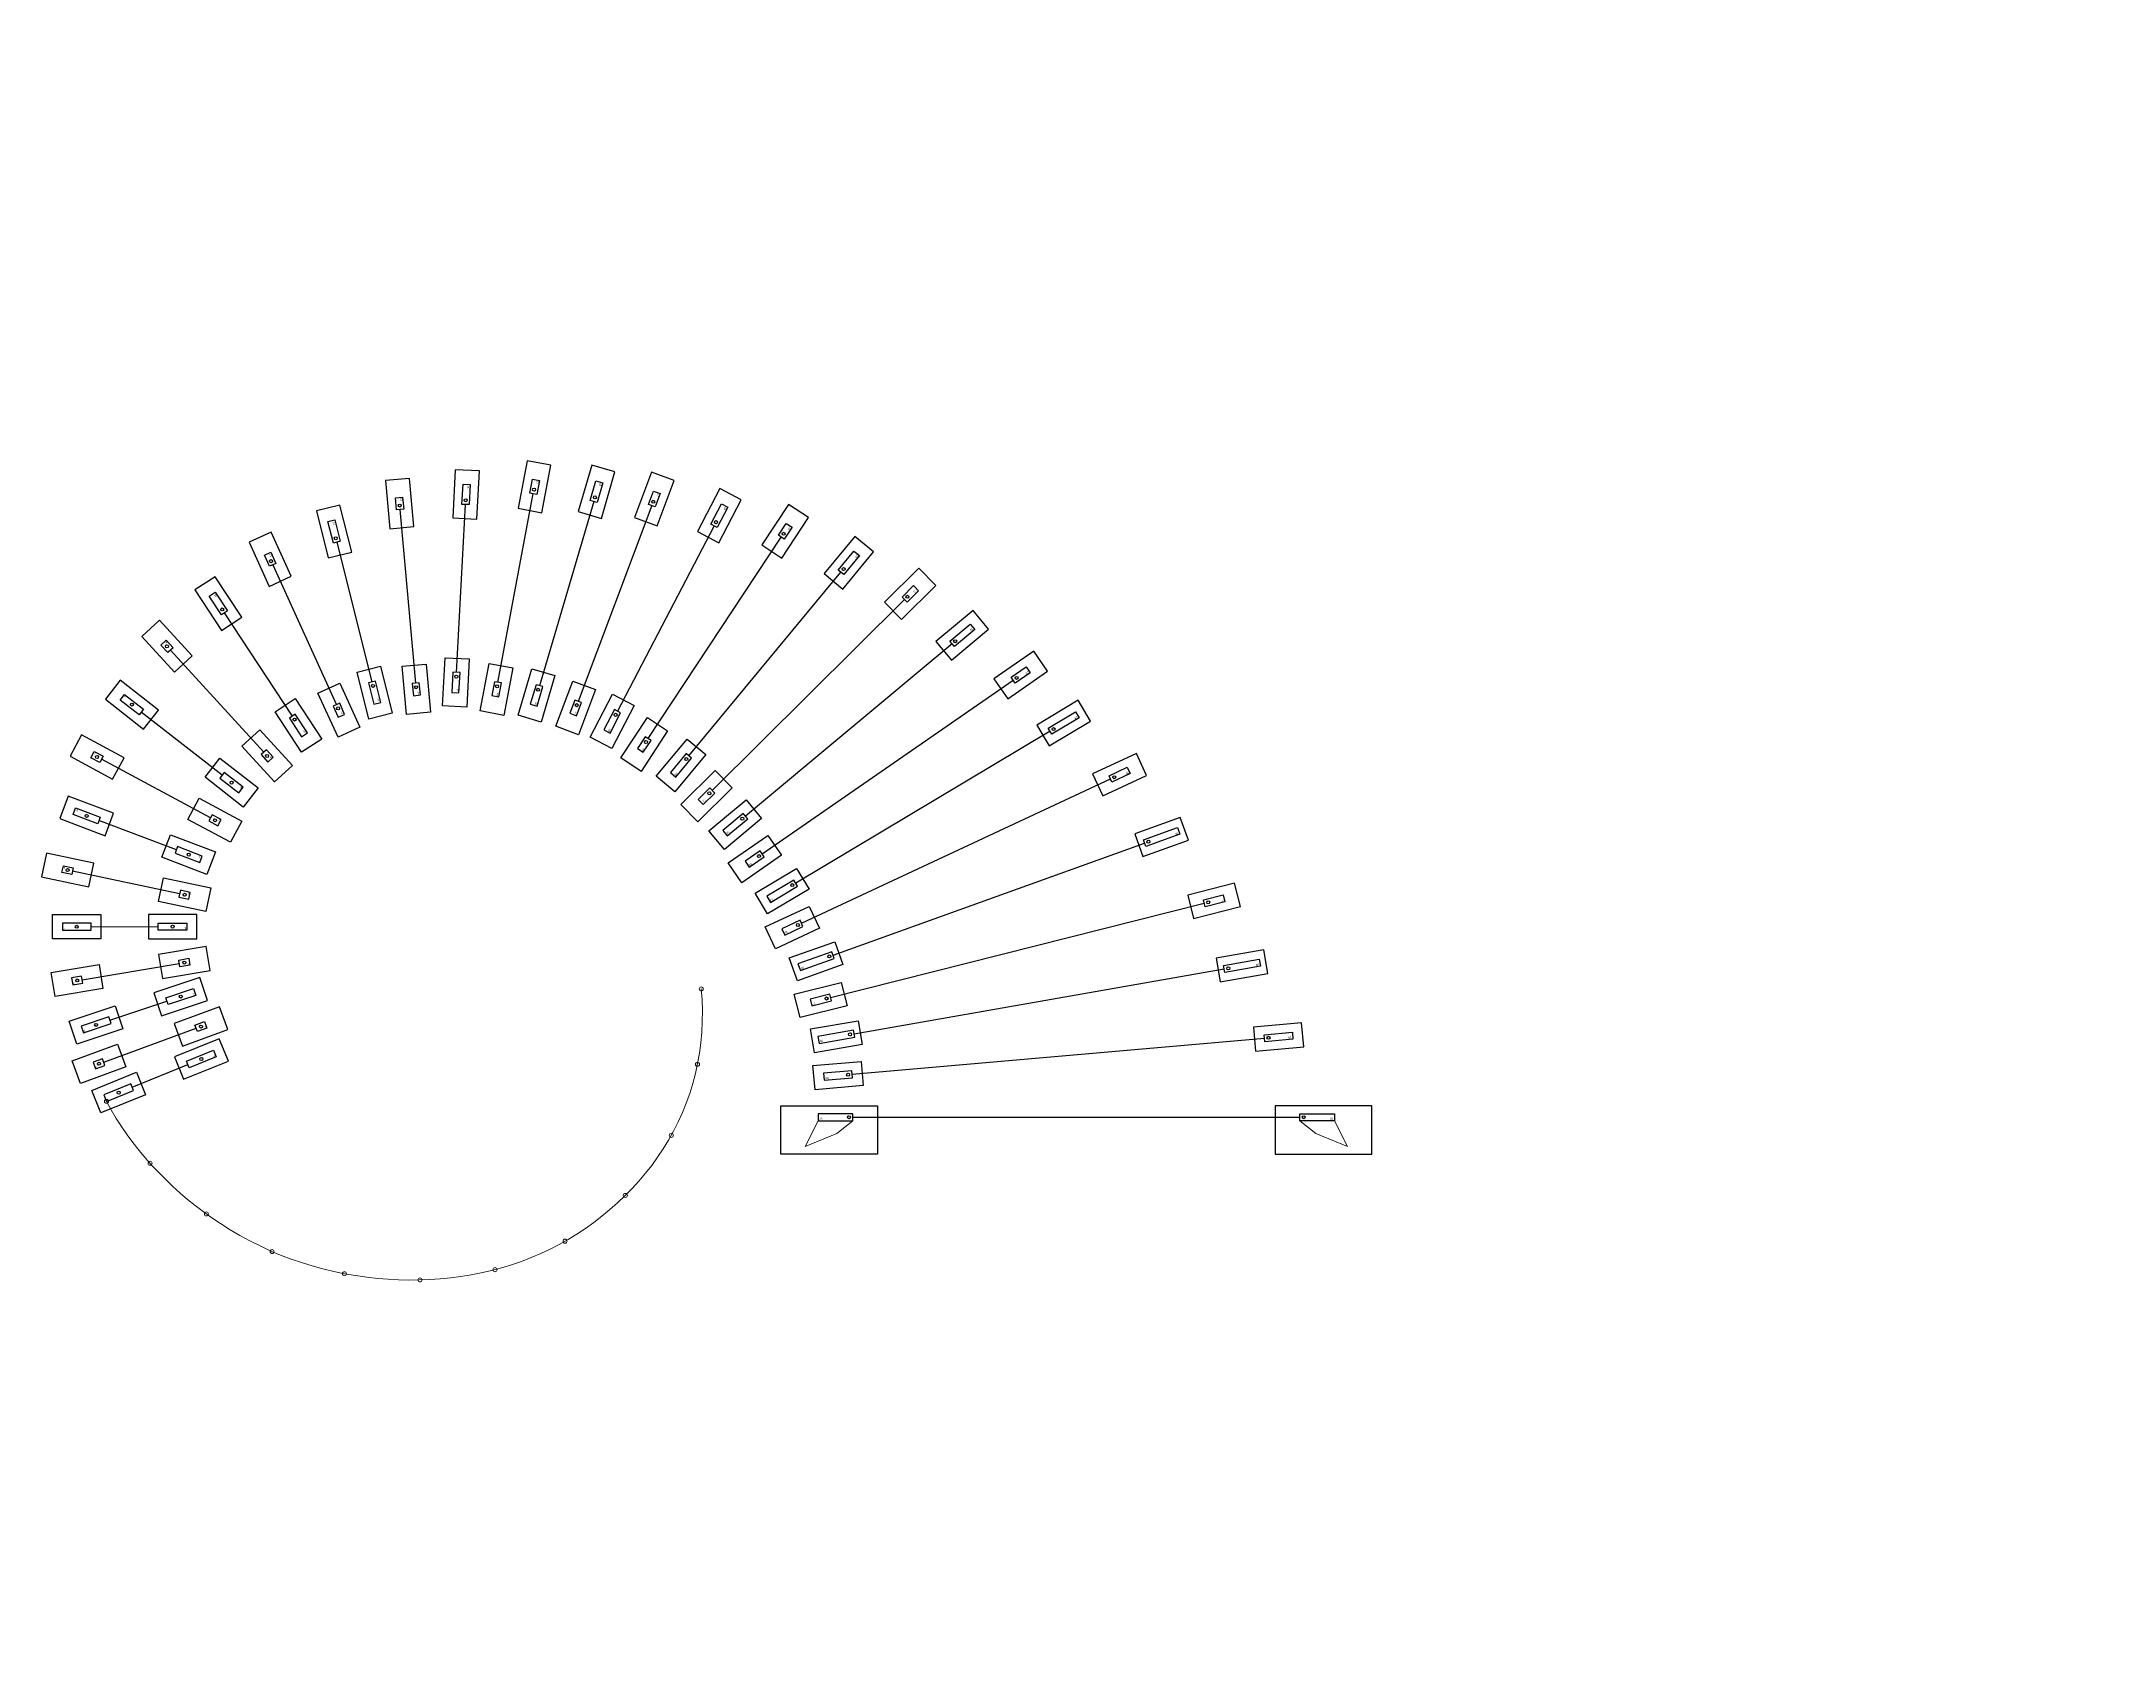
# Model space of a CAD drawing. Header units: inches. Extents: x -4278 to 3677, y -8403 to -3417.
# Drawn here: x -1229 to 828, y -6208 to -4596 of the extents above; entities that cross this region are included whole.
import ezdxf

# ---------------------------------------------------------------- set-up
doc = ezdxf.new("R2010")
doc.units = ezdxf.units.IN
doc.header["$LTSCALE"] = 0.2
doc.header["$MEASUREMENT"] = 0
doc.header["$PDMODE"] = 1
doc.header["$PDSIZE"] = -2
doc.layers.add('Anchoring', color=1, linetype='Continuous')

# ---------------------------------------------------------------- blocks, each defined once
blk = doc.blocks.new('*U68')
at = {"layer": 'Anchoring', "linetype": 'Continuous', "lineweight": 0}
blk.add_circle((0, 0), 2, dxfattribs=at)
blk = doc.blocks.new('*U69')
at = {"layer": 'Anchoring', "color": 0, "linetype": 'ByBlock', "lineweight": -2, "transparency": 16777216}
for p, rotation in [((-574.7, -5536.3), 95.27513163204334), ((-578.4, -5611.2), 78.63542180562152), ((-1164.8, -5647.9), 297.8156094600621), ((-604.4, -5681.6), 60.91543384289891), ((-1121.6, -5709.3), 311.8887441528959), ((-650, -5741.2), 44.66865328193472), ((-1065.7, -5759.6), 324.0596601614193), ((-1000.5, -5796.9), 336.5745009836175), ((-709.8, -5786.6), 29.76227593573213), ((-928.7, -5818.9), 349.208938472651), ((-779.3, -5814.9), 14.64462530056962), ((-853.8, -5825.1), 1.358320275991165)]:
    blk.add_blockref('*U68', p, dxfattribs=dict(at, rotation=rotation))

msp = doc.modelspace()

# ---------------------------------------------------------------- linework, layer by layer
at = {"layer": 'Anchoring'}
for p, q in [((-817.5, -5222.2), (-808.6, -5055.6)), ((-776.5, -5232.1), (-741.3, -5044.8)), ((-681.4, -5052.6), (-735.3, -5235.4)), ((-623.7, -5056.7), (-696.8, -5250.9)), ((-857.9, -5233), (-873.4, -5060.6)), ((-561.9, -5076.7), (-657.8, -5260.7)), ((-936.3, -5092.9), (-901.4, -5231.7)), ((-627.3, -5287.9), (-495.2, -5087.9)), ((-999.9, -5115.4), (-936.6, -5254.3)), ((-587, -5305.1), (-436, -5122.8)), ((-980.4, -5265.6), (-1047.8, -5163)), ((-373, -5149.9), (-563.8, -5339.4)), ((-1101.4, -5200), (-1008.8, -5301.4)), ((-325.8, -5193.8), (-530.9, -5364.8)), ((-514.1, -5402.3), (-265.1, -5229.9)), ((-1050.1, -5324.3), (-1130.3, -5261.5)), ((-228.6, -5280.5), (-480.9, -5431.2)), ((-1061.6, -5366.5), (-1169.8, -5308.4)), ((-475.2, -5471.2), (-168.6, -5327.9)), ((-1095.5, -5398.4), (-1172.3, -5369.2)), ((-443.9, -5502.7), (-134.7, -5391.5)), ((-1092.3, -5441.8), (-1198.5, -5419.5)), ((-446.4, -5544.8), (-75.5, -5451.3)), ((-1180, -5474.6), (-1113.6, -5474.5)), ((-1189, -5527.2), (-1092.6, -5511)), ((-423, -5580.7), (-55.7, -5516.5)), ((-1161.4, -5567.4), (-1104.8, -5548.5)), ((-1167.6, -5608.9), (-1075.8, -5575.3)), ((-424.9, -5621), (-15.7, -5585.2)), ((-1139.3, -5633.7), (-1084.1, -5611.3)), ((-424.1, -5663.6), (19.2, -5663.6))]:
    msp.add_line(p, q, dxfattribs=at)
for points in [[(-723.8, -5016.6), (-747.4, -5012.1), (-756.2, -5059.3), (-732.7, -5063.7)], [(-660.3, -5023.2), (-683.3, -5016.5), (-696.9, -5062.5), (-673.8, -5069.3)], [(-864.1, -5029.6), (-888, -5031.8), (-883.7, -5079.6), (-859.8, -5077.4)], [(-794.8, -5022.2), (-818.8, -5021), (-821.3, -5068.9), (-797.3, -5070.2)], [(-804, -5035.8), (-805.1, -5055.7), (-812.1, -5055.4), (-811, -5035.4)], [(-735.3, -5031.7), (-737.9, -5045.5), (-744.8, -5044.2), (-742.2, -5030.4)], [(-672.4, -5034.2), (-678.1, -5053.6), (-684.8, -5051.6), (-679.1, -5032.2)], [(-601.6, -5031.9), (-624, -5023.4), (-640.9, -5068.4), (-618.5, -5076.8)], [(-933.2, -5056.1), (-956.5, -5062), (-944.8, -5108.5), (-921.5, -5102.7)], [(-871, -5048.3), (-869.9, -5060.3), (-876.9, -5060.9), (-878, -5048.9)], [(-615.5, -5044.8), (-620.4, -5057.9), (-627, -5055.5), (-622, -5042.3)], [(-534.9, -5050.9), (-556.2, -5039.8), (-578.4, -5082.4), (-557.1, -5093.5)], [(-548.3, -5058.2), (-558.8, -5078.3), (-565, -5075.1), (-554.5, -5055)], [(-468.1, -5068.6), (-488.1, -5055.4), (-514.6, -5095.5), (-494.6, -5108.7)], [(-938.3, -5070.8), (-932.9, -5092.1), (-939.7, -5093.8), (-945.1, -5072.5)], [(-484.5, -5078.1), (-492.3, -5089.8), (-498.1, -5086), (-490.4, -5074.3)], [(-1001.4, -5083.1), (-1023.3, -5093.1), (-1003.4, -5136.8), (-981.5, -5126.8)], [(-403.6, -5102.6), (-422.1, -5087.3), (-452.7, -5124.2), (-434.2, -5139.5)], [(-1001.7, -5103), (-996.7, -5114), (-1003.1, -5116.9), (-1008.1, -5105.9)], [(-417.7, -5106.2), (-433.3, -5125), (-438.7, -5120.6), (-423.1, -5101.8)], [(-341.8, -5135.9), (-358.7, -5118.8), (-392.8, -5152.6), (-375.8, -5169.7)], [(-1057, -5127.2), (-1077, -5140.4), (-1050.7, -5180.5), (-1030.6, -5167.3)], [(-359.1, -5141.1), (-370.5, -5152.4), (-375.4, -5147.4), (-364, -5136.1)], [(-1057, -5142.7), (-1044.9, -5161.1), (-1050.7, -5165), (-1062.8, -5146.5)], [(-289.5, -5179.2), (-304.9, -5160.7), (-341.8, -5191.5), (-326.4, -5209.9)], [(-1112.1, -5170.5), (-1129.9, -5186.7), (-1097.5, -5222.1), (-1079.8, -5205.9)], [(-303.3, -5179.6), (-323.5, -5196.4), (-328, -5191.1), (-307.8, -5174.2)], [(-1105.6, -5190.3), (-1098.8, -5197.7), (-1104, -5202.4), (-1110.8, -5195)], [(-231.1, -5221), (-244.8, -5201.2), (-284.3, -5228.6), (-270.6, -5248.3)], [(-881.2, -5262.7), (-904.5, -5268.5), (-916.2, -5222), (-892.9, -5216.1)], [(-843.3, -5261.8), (-867.2, -5263.9), (-871.5, -5216.1), (-847.6, -5214)], [(-807.3, -5256.8), (-831.3, -5255.5), (-828.7, -5207.6), (-804.8, -5208.8)], [(-815.1, -5242.3), (-814, -5222.4), (-821, -5222), (-822, -5242)], [(-770.4, -5264.8), (-794, -5260.3), (-785.1, -5213.2), (-761.5, -5217.6)], [(-733.4, -5271.5), (-756.4, -5264.7), (-742.9, -5218.7), (-719.8, -5225.4)], [(-248.3, -5222.5), (-263.1, -5232.8), (-267.1, -5227), (-252.3, -5216.7)], [(-1151.1, -5229.9), (-1165.9, -5248.8), (-1128.1, -5278.4), (-1113.3, -5259.5)], [(-1146.8, -5244), (-1128.1, -5258.7), (-1132.4, -5264.2), (-1151.1, -5249.6)], [(-913.3, -5276.6), (-935.1, -5286.6), (-955, -5242.9), (-933.2, -5232.9)], [(-892.6, -5252.1), (-898, -5230.8), (-904.8, -5232.5), (-899.4, -5253.8)], [(-853.4, -5244.6), (-854.4, -5232.6), (-861.4, -5233.3), (-860.3, -5245.3)], [(-775.6, -5246.5), (-773, -5232.7), (-779.9, -5231.4), (-782.5, -5245.2)], [(-737.6, -5255.8), (-731.9, -5236.3), (-738.6, -5234.4), (-744.4, -5253.8)], [(-696.5, -5284.2), (-718.9, -5275.7), (-702, -5230.8), (-679.6, -5239.3)], [(-663.5, -5297.6), (-684.8, -5286.5), (-662.6, -5243.9), (-641.3, -5255)], [(-951.2, -5288.3), (-971.2, -5301.5), (-997.6, -5261.4), (-977.5, -5248.2)], [(-965.4, -5282.1), (-977.5, -5263.7), (-983.3, -5267.6), (-971.2, -5286)], [(-928.5, -5263.8), (-933.4, -5252.8), (-939.8, -5255.7), (-934.8, -5266.7)], [(-698.4, -5265.3), (-693.5, -5252.2), (-700, -5249.7), (-705, -5262.8)], [(-665.2, -5282.4), (-654.7, -5262.3), (-660.9, -5259.1), (-671.4, -5279.2)], [(-188.3, -5270.5), (-200.6, -5249.9), (-241.8, -5274.5), (-229.5, -5295.1)], [(-199.8, -5267.4), (-226.8, -5283.6), (-230.4, -5277.5), (-203.3, -5261.4)], [(-1189.6, -5284.1), (-1201, -5305.3), (-1158.7, -5328), (-1147.4, -5306.8)], [(-980.4, -5314.7), (-998.1, -5330.9), (-1030.5, -5295.4), (-1012.8, -5279.2)], [(-634.4, -5320.4), (-654.4, -5307.1), (-628, -5267.1), (-608, -5280.3)], [(-632.2, -5301.5), (-624.4, -5289.8), (-630.3, -5286), (-638, -5297.7)], [(-1176.9, -5300.6), (-1168.1, -5305.3), (-1171.4, -5311.5), (-1180.2, -5306.8)], [(-999.5, -5306.4), (-1006.2, -5299), (-1011.4, -5303.7), (-1004.6, -5311.1)], [(-600.8, -5340.6), (-619.3, -5325.3), (-588.7, -5288.3), (-570.2, -5303.6)], [(-599.8, -5326.1), (-584.3, -5307.3), (-589.7, -5302.8), (-605.2, -5321.6)], [(-132.7, -5324.4), (-142.8, -5302.7), (-186.3, -5323), (-176.1, -5344.7)], [(-1014.4, -5336.9), (-1029.2, -5355.8), (-1067, -5326.2), (-1052.2, -5307.3)], [(-1029.2, -5336.2), (-1047.9, -5321.5), (-1052.2, -5327), (-1033.5, -5341.7)], [(-578.1, -5370.5), (-595, -5353.4), (-560.9, -5319.6), (-544, -5336.6)], [(-148.9, -5322.6), (-167.1, -5331.1), (-170, -5324.8), (-151.9, -5316.3)], [(-1202.7, -5344.9), (-1211.2, -5367.3), (-1166.3, -5384.3), (-1157.8, -5361.9)], [(-1030.4, -5369.7), (-1041.7, -5390.8), (-1084, -5368.1), (-1072.7, -5346.9)], [(-572.7, -5353.2), (-561.3, -5341.9), (-566.3, -5336.9), (-577.6, -5348.2)], [(-1195.5, -5356.7), (-1171, -5366), (-1173.5, -5372.5), (-1198, -5363.3)], [(-1051.1, -5368.2), (-1060, -5363.4), (-1063.3, -5369.6), (-1054.4, -5374.3)], [(-551.7, -5397.9), (-567.1, -5379.4), (-530.2, -5348.7), (-514.9, -5367.1)], [(-548.9, -5384.4), (-528.6, -5367.5), (-533.1, -5362.2), (-553.3, -5379)], [(-91.2, -5388.7), (-99.3, -5366.1), (-144.5, -5382.3), (-136.4, -5404.9)], [(-1056.5, -5400.3), (-1065.1, -5422.7), (-1109.9, -5405.7), (-1101.4, -5383.3)], [(-534.5, -5430.9), (-548.1, -5411.2), (-508.7, -5383.9), (-495, -5403.6)], [(-99.9, -5382.7), (-133.5, -5394.8), (-135.9, -5388.2), (-102.2, -5376.1)], [(-1224.4, -5401.7), (-1229.3, -5425.2), (-1182.4, -5435.1), (-1177.4, -5411.6)], [(-1069.8, -5404.4), (-1094.2, -5395.1), (-1096.7, -5401.6), (-1072.3, -5410.9)], [(-527, -5415.4), (-512.1, -5405.1), (-516.1, -5399.4), (-531, -5409.6)], [(-1207.6, -5414), (-1197.8, -5416), (-1199.2, -5422.9), (-1209, -5420.8)], [(-1061.4, -5436.1), (-1066.3, -5459.6), (-1113.3, -5449.7), (-1108.4, -5426.2)], [(-508.9, -5461.9), (-521.2, -5441.3), (-480, -5416.7), (-467.7, -5437.3)], [(-506.1, -5450.4), (-479.1, -5434.2), (-482.7, -5428.2), (-509.7, -5444.4)], [(-1081.7, -5440.5), (-1091.5, -5438.4), (-1093, -5445.3), (-1083.2, -5447.3)], [(-39.6, -5454.6), (-45.4, -5431.4), (-92, -5443.1), (-86.1, -5466.4)], [(-55.2, -5449.8), (-74.6, -5454.7), (-76.3, -5447.9), (-56.9, -5443)], [(-1218.3, -5486.6), (-1218.3, -5462.6), (-1170.3, -5462.6), (-1170.3, -5486.6)], [(-1208.5, -5478.1), (-1180, -5478.1), (-1180, -5471.1), (-1208.5, -5471.1)], [(-1075.3, -5486.5), (-1075.3, -5462.5), (-1123.3, -5462.5), (-1123.3, -5486.5)], [(-1085, -5478), (-1113.5, -5478), (-1113.6, -5471), (-1085, -5471)], [(-500.9, -5496.5), (-511.1, -5474.7), (-467.6, -5454.4), (-457.4, -5476.1)], [(-491.8, -5482.8), (-473.7, -5474.4), (-476.6, -5468), (-494.8, -5476.5)], [(-479.2, -5528.2), (-487.3, -5505.6), (-442.2, -5489.4), (-434.1, -5511.9)], [(-1215.6, -5543.8), (-1219.6, -5520.1), (-1172.2, -5512.1), (-1168.3, -5535.8)], [(-1062, -5518), (-1065.9, -5494.3), (-1113.3, -5502.2), (-1109.3, -5525.9)], [(-1082.1, -5512.8), (-1092, -5514.5), (-1093.1, -5507.6), (-1083.2, -5505.9)], [(-476.3, -5518.1), (-442.7, -5506), (-445.1, -5499.4), (-478.7, -5511.5)], [(-12.3, -5521.1), (-16.4, -5497.5), (-63.7, -5505.8), (-59.6, -5529.4)], [(-19.7, -5513.8), (-55.1, -5520), (-56.3, -5513.1), (-20.9, -5506.9)], [(-1198.3, -5532.3), (-1188.4, -5530.6), (-1189.5, -5523.7), (-1199.4, -5525.4)], [(-1064.5, -5547.7), (-1072.1, -5524.9), (-1117.7, -5540.2), (-1110.1, -5562.9)], [(-476.4, -5564.8), (-482.3, -5541.5), (-435.8, -5529.8), (-429.9, -5553.1)], [(-1194.1, -5591), (-1201.7, -5568.2), (-1156.1, -5553), (-1148.5, -5575.8)], [(-1076.3, -5542.7), (-1103.7, -5551.8), (-1105.9, -5545.2), (-1078.5, -5536)], [(-464.9, -5553.1), (-445.5, -5548.2), (-447.2, -5541.5), (-466.7, -5546.4)], [(-1187.7, -5579.9), (-1160.3, -5570.7), (-1162.5, -5564.1), (-1189.9, -5573.3)], [(-1044.4, -5576.7), (-1052.6, -5554.1), (-1097.7, -5570.6), (-1089.5, -5593.1)], [(-1065.2, -5575.2), (-1074.6, -5578.6), (-1077, -5572.1), (-1067.6, -5568.6)], [(-462.3, -5599.7), (-466.4, -5576), (-419.1, -5567.8), (-415, -5591.4)], [(23.2, -5593.8), (21.1, -5569.9), (-26.7, -5574.1), (-24.6, -5598)], [(-1190.7, -5630.1), (-1199, -5607.5), (-1153.9, -5591.1), (-1145.7, -5613.6)], [(-1043.9, -5607.9), (-1053, -5585.7), (-1097.4, -5603.7), (-1088.4, -5626)], [(-457.7, -5590.3), (-422.4, -5584.1), (-423.6, -5577.2), (-458.9, -5583.4)], [(12.5, -5586.2), (-15.4, -5588.7), (-16.1, -5581.7), (11.9, -5579.2)], [(-1175.8, -5615.6), (-1166.4, -5612.2), (-1168.8, -5605.6), (-1178.2, -5609)], [(-1055.9, -5603.6), (-1082.8, -5614.5), (-1085.4, -5608), (-1058.6, -5597.1)], [(-461.7, -5636.3), (-463.8, -5612.4), (-416, -5608.2), (-413.9, -5632.1)], [(-1170.4, -5659.3), (-1179.5, -5637.1), (-1135, -5619), (-1126, -5641.3)], [(-1164.8, -5647.9), (-1138, -5637), (-1140.6, -5630.5), (-1167.5, -5641.4)], [(-452.6, -5626.9), (-424.6, -5624.5), (-425.2, -5617.5), (-453.2, -5620)], [(-495.8, -5652.4), (-399.8, -5652.4), (-399.8, -5700.4), (-495.8, -5700.4)], [(90.9, -5652.4), (-5.1, -5652.4), (-5.1, -5700.4), (90.9, -5700.4)], [(-458.6, -5667.1), (-424.1, -5667.1), (-424.1, -5660.1), (-458.6, -5660.1)], [(53.8, -5667.1), (19.2, -5667.1), (19.2, -5660.1), (53.8, -5660.1)]]:
    msp.add_lwpolyline(points, close=True, dxfattribs=at)
at = {"layer": 'Anchoring', "linetype": 'Continuous', "lineweight": 15}
for points in [[(-458.5, -5667.1), (-424.1, -5667.1), (-440.2, -5679.7), (-471.5, -5692.7)], [(53.6, -5667.1), (19.2, -5667.1), (35.3, -5679.7), (66.7, -5692.7)]]:
    msp.add_lwpolyline(points, close=True, dxfattribs=at)
at = {"layer": 'Anchoring'}
for centre in [(-740.6, -5040.9), (-873.8, -5056.6), (-808.4, -5051.3), (-680.2, -5048.5), (-622.3, -5052.9), (-560, -5073.1), (-937.3, -5089.1), (-493, -5084.6), (-1001.6, -5111.8), (-433.4, -5119.7), (-1050, -5159.7), (-370.1, -5147.1), (-1104.8, -5196.3), (-322.7, -5191.2), (-900.4, -5235.6), (-857.6, -5236.9), (-817.7, -5226.4), (-777.2, -5236), (-736.5, -5239.4), (-261.8, -5227.6), (-1139.6, -5254.1), (-935, -5257.9), (-698.2, -5254.7), (-659.6, -5264.3), (-978.2, -5269), (-225.1, -5278.5), (-1174.2, -5306.1), (-1005.4, -5305.1), (-629.5, -5291.2), (-589.5, -5308.2), (-164.9, -5326.2), (-1040.7, -5331.6), (-566.6, -5342.2), (-1184.5, -5364.6), (-1057.2, -5368.9), (-533.9, -5367.4), (-130.9, -5390.2), (-1083.2, -5403), (-517.4, -5404.5), (-1203.4, -5418.4), (-1087.3, -5442.9), (-484.4, -5433.3), (-71.6, -5450.3), (-478.8, -5472.9), (-1194.3, -5474.6), (-1099.3, -5474.5), (-1087.6, -5510.1), (-447.6, -5504.1), (-1193.9, -5527.9), (-51.7, -5515.8), (-1091.1, -5543.9), (-450.3, -5545.8), (-1175.1, -5572), (-1071.1, -5573.6), (-427, -5581.3), (-11.8, -5584.8), (-1172.3, -5610.6), (-1070.7, -5605.8), (-428.9, -5621.4), (-1152.7, -5639.2), (-428.1, -5663.6), (23.2, -5663.6)]:
    msp.add_circle(centre, 1.5, dxfattribs=at)
at = {"layer": 'Anchoring', "linetype": 'Continuous', "lineweight": 0}
msp.add_open_spline([(-1164.8, -5647.9), (-1140.8, -5693.5), (-1057.9, -5781.4), (-902.8, -5836.4), (-729.5, -5814.9), (-596, -5701.3), (-569.3, -5594.8), (-574.7, -5536.3)], degree=3, knots=[0, 0, 0, 0, 147.400589, 324.319842, 487.184157, 645.035463, 808.202788, 808.202788, 808.202788, 808.202788], dxfattribs=at)
at = {"layer": 'Anchoring'}
for p in [(514.6, -4596), (659.3, -4596), (504.6, -4633.9), (669.3, -4633.9), (504.5, -4665.3), (669.4, -4665.3), (497.4, -4716.6), (682.5, -4716.6), (492.6, -4781.5), (679.5, -4781.5), (487.8, -4846.3), (692.3, -4846.3), (487.3, -4910.3), (698.1, -4910.3), (489, -4972.7), (710.5, -4972.7), (484.2, -5031.5), (714.4, -5031.5), (465.3, -5116.8), (719, -5116.8), (474, -5196.5), (735.1, -5196.5), (468.8, -5263.6), (753.8, -5263.6), (459.8, -5336.4), (753.3, -5336.4), (467.7, -5396), (788.6, -5396), (492, -5491.5), (817.4, -5491.5), (407.7, -5566.7), (794.1, -5566.7), (425.7, -5629.4), (790, -5629.4), (425.2, -5743), (827.7, -5743), (302.4, -5824.2), (711.2, -5824.2), (313.1, -5880.4), (751.9, -5880.4), (317.9, -5952.1), (795.7, -5952.1), (-491.1, -6207.8), (-13.3, -6207.8)]:
    msp.add_point(p, dxfattribs=at)

# ---------------------------------------------------------------- block references
at = {"layer": 'Anchoring', "linetype": 'Continuous', "lineweight": 0}
msp.add_blockref('*U69', (0, 0), dxfattribs=at)

# ---------------------------------------------------------------- texts
at = {"layer": 'Anchoring', "char_height": 2}
for s, insert, attachment_point, rotation in [('14', (-804.6, -5036.5), 1, 266.9425), ('15', (-735.7, -5032.2), 1, 259.3694), ('16', (-673.2, -5034.6), 1, 253.5842), ('13', (-871.3, -5049.1), 1, 275.1272), ('17', (-616.1, -5045.3), 1, 249.3878), ('18', (-549.3, -5058.6), 1, 242.4671), ('12', (-938.5, -5072.6), 1, 284.135), ('19', (-485.4, -5078.7), 1, 236.5452), ('11', (-1001.6, -5104.2), 1, 294.4979), ('20', (-418.7, -5106.5), 1, 230.3581), ('21', (-360.8, -5141.4), 1, 224.7945), ('10', (-1056.5, -5144), 1, 303.2923), ('22', (-304.7, -5179.4), 1, 219.8347), ('9', (-1105.4, -5191.1), 1, 312.4247), ('23', (-249.4, -5222.6), 1, 214.6899), ('8', (-1146.4, -5244.9), 1, 321.9254), ('13', (-853.8, -5243.9), 3, 275.1272), ('14', (-815.6, -5241.5), 3, 266.9425), ('15', (-775.8, -5245.9), 3, 259.3694), ('11', (-929.3, -5263), 3, 294.4979), ('12', (-893.6, -5250.7), 3, 284.135), ('16', (-738.1, -5254.9), 3, 253.5842), ('17', (-698.6, -5264.5), 3, 249.3878), ('24', (-200.8, -5267.5), 1, 210.8427), ('10', (-966.4, -5281.2), 3, 303.2923), ('18', (-665.5, -5281.4), 3, 242.4671), ('7', (-1176.4, -5301.4), 1, 331.7654), ('9', (-1000.3, -5306.1), 3, 312.4247), ('19', (-632, -5300.6), 3, 236.5452), ('20', (-599.8, -5325.1), 3, 230.3581), ('25', (-150, -5322.3), 1, 205.0424), ('8', (-1030.1, -5336), 3, 321.9254), ('21', (-572.4, -5351.5), 3, 224.7945), ('6', (-1194.3, -5357.9), 1, 339.2432), ('7', (-1052.1, -5368.2), 3, 331.7654), ('22', (-548.8, -5383), 3, 219.8347), ('26', (-101.4, -5382.6), 1, 199.7792), ('6', (-1071.4, -5404.5), 3, 339.2432), ('5', (-1207, -5414.5), 1, 348.0983), ('23', (-526.5, -5414.4), 3, 214.6899), ('5', (-1082.4, -5440.7), 3, 348.0983), ('24', (-505.6, -5449.5), 3, 210.8427), ('27', (-56.1, -5449.7), 1, 194.1511), ('4', (-1207.8, -5477.3), 3, 180.0717), ('4', (-1085.7, -5477.1), 1, 180.0717), ('25', (-491.5, -5481.8), 3, 205.0424), ('3', (-1082.8, -5512.5), 1, 189.5315), ('28', (-21.1, -5513.2), 1, 189.9017), ('3', (-1197.7, -5531.8), 3, 189.5315), ('26', (-475.2, -5517.1), 3, 199.7792), ('2', (-1077.3, -5542.5), 1, 198.4703), ('27', (-464.2, -5552.6), 3, 194.1511), ('1', (-1065.6, -5575), 1, 200.0576), ('2', (-1187, -5579.2), 3, 198.4703), ('28', (-456.7, -5589.2), 3, 189.9017), ('29', (11, -5585.4), 1, 185.0053), ('1', (-1175.6, -5615.2), 3, 200.0576), ('0', (-1056.8, -5603.6), 1, 202.1346), ('29', (-451.2, -5625.9), 3, 185.0053), ('0', (-1164.2, -5647.3), 3, 202.1346), ('30', (-457.4, -5666.2), 3, 180), ('30', (52.5, -5666.2), 1, 180)]:
    msp.add_mtext_dynamic_manual_height_columns(s, width=4, gutter_width=1, heights=[0], dxfattribs=dict(at, insert=insert, attachment_point=attachment_point, rotation=rotation))

doc.saveas('drawing.dxf')
